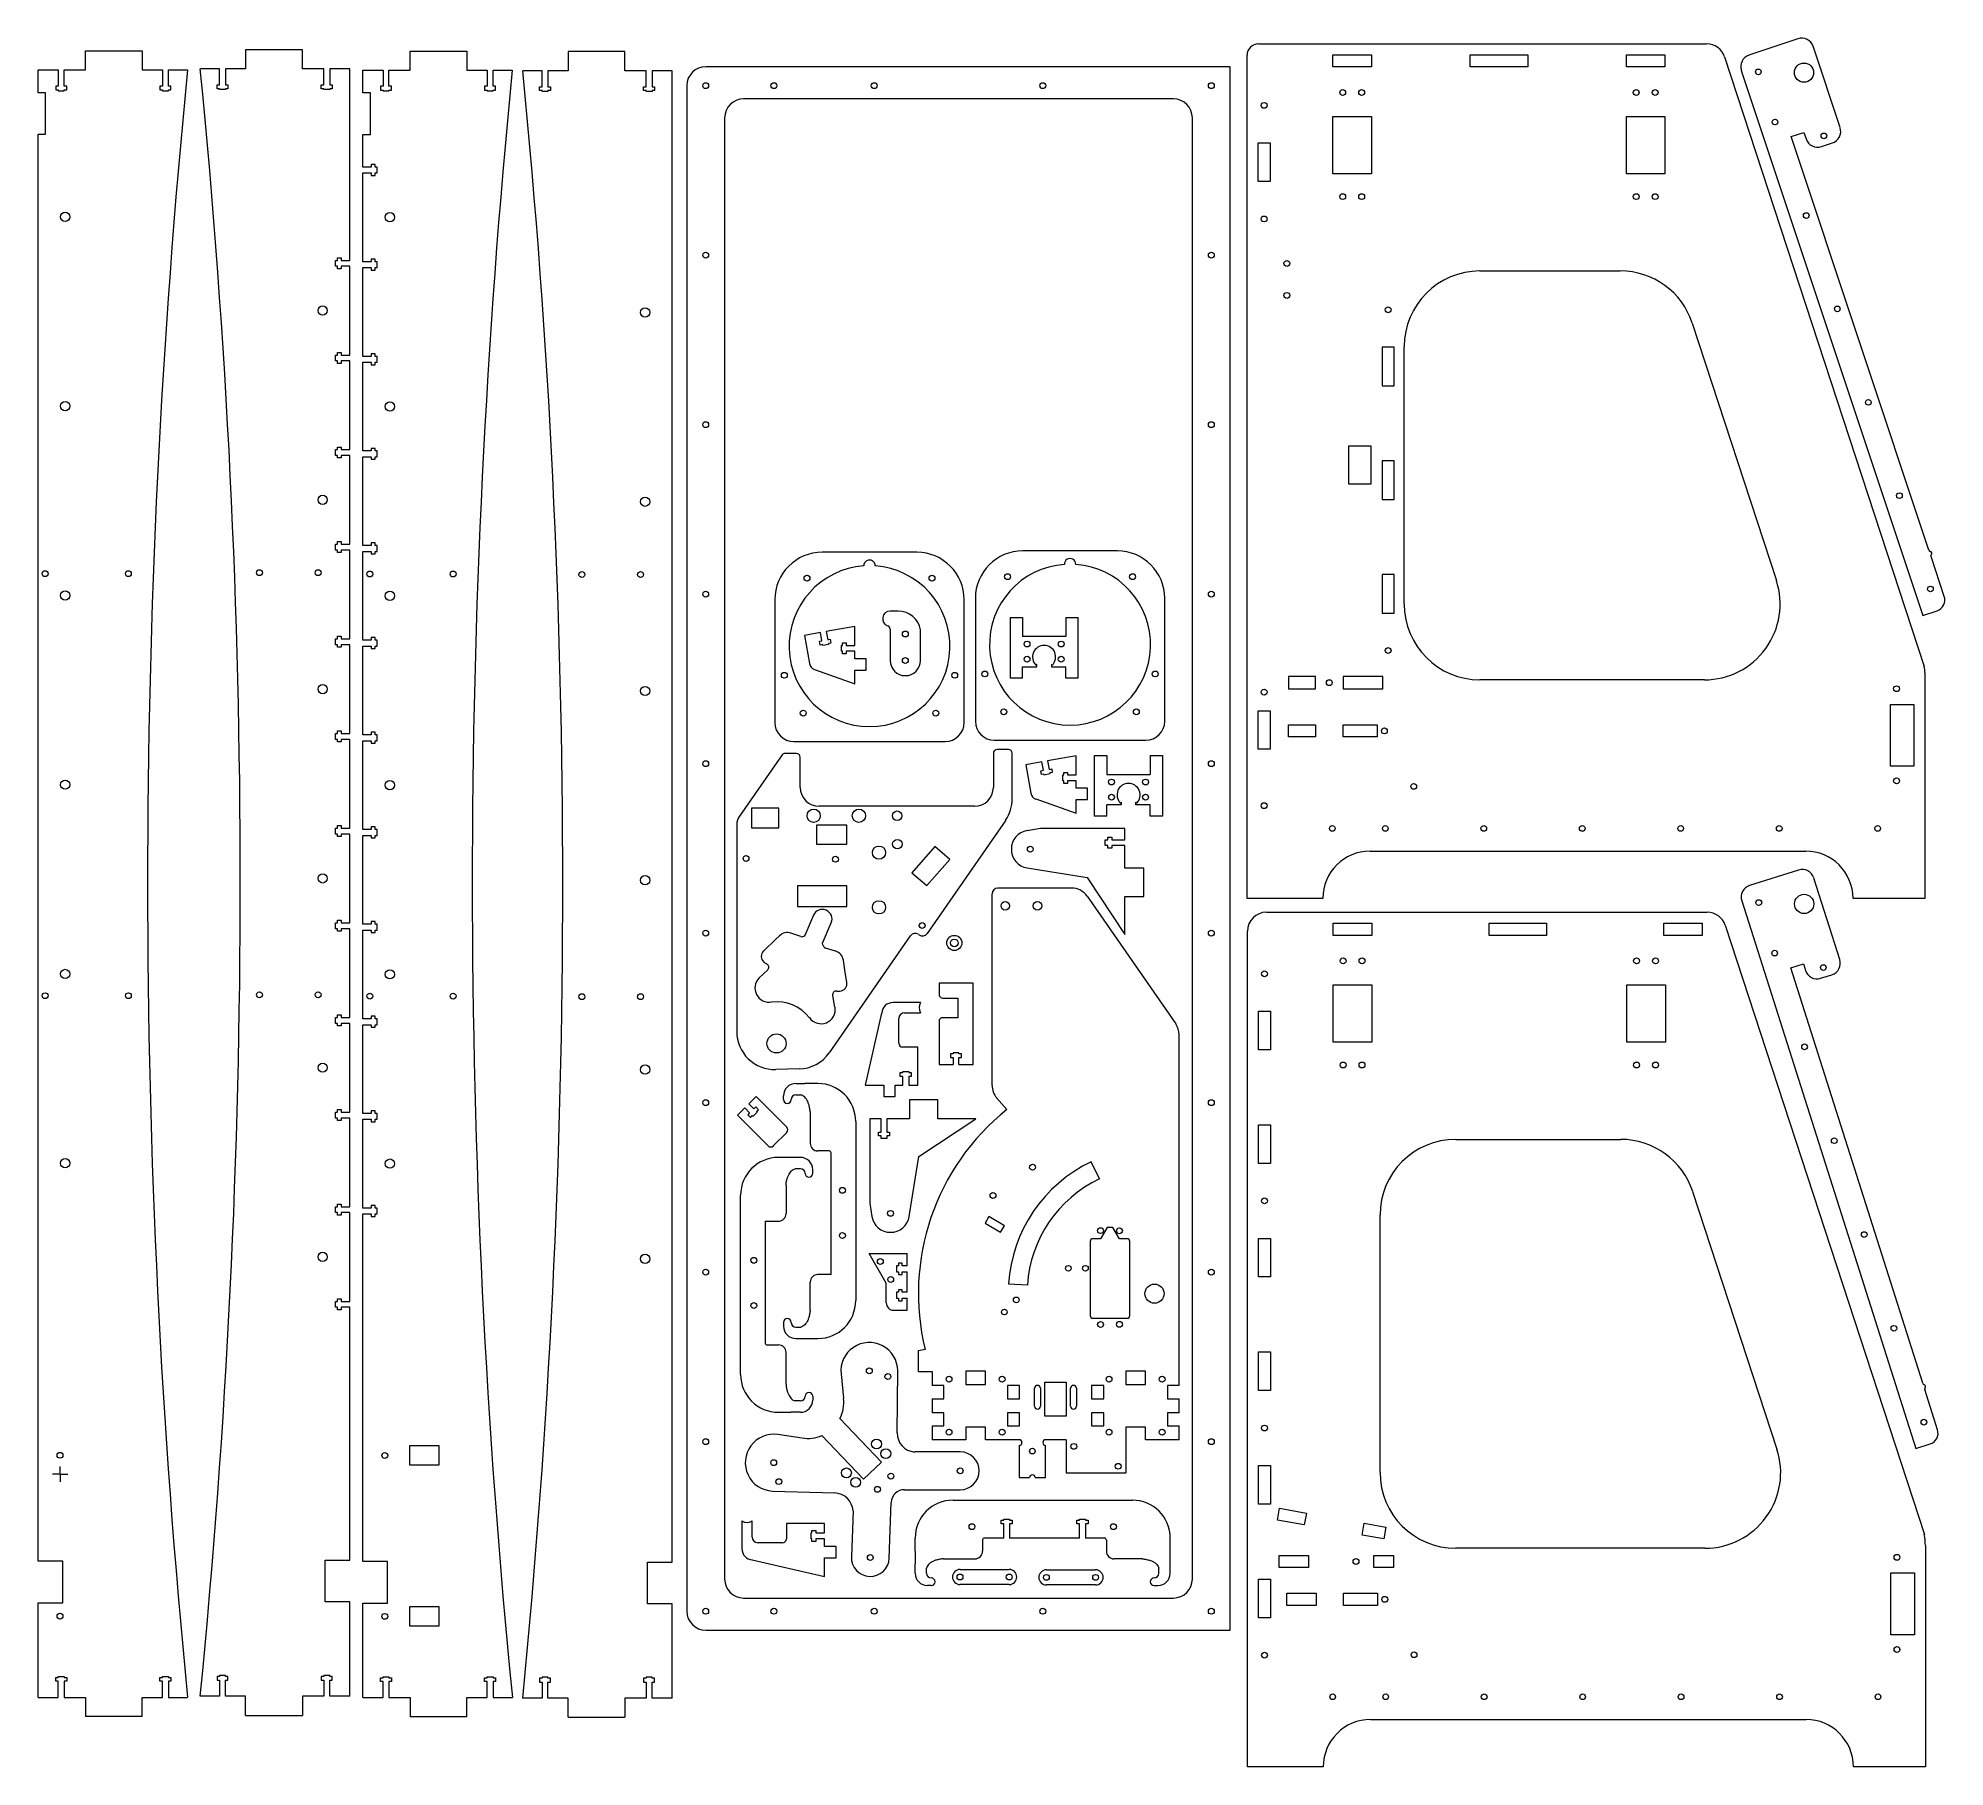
# Model space of a CAD drawing. Header units: millimetres. Extents: x 12 to 1019, y 81 to 995.
import ezdxf

# ---------------------------------------------------------------- set-up
doc = ezdxf.new("R2010")
doc.units = ezdxf.units.MM

# ---------------------------------------------------------------- blocks, each defined once
blk = doc.blocks.new('SW_CENTERMARKSYMBOL_0')
at = {"color": 0, "linetype": 'Continuous', "lineweight": 0}
for p, q in [((-2.5, 0), (-4.05, 0)), ((0, 0), (-2.5, 0)), ((0, 2.5), (0, 4.05)), ((0, 0), (0, 2.5)), ((0, 0), (0, -2.5)), ((0, 0), (2.5, 0)), ((2.5, 0), (4.05, 0)), ((0, -2.5), (0, -4.05))]:
    blk.add_line(p, q, dxfattribs=at)

msp = doc.modelspace()

# ---------------------------------------------------------------- linework, layer by layer
at = {"color": 7, "linetype": 'Continuous', "lineweight": 15}
for p, q in [((36.7, 977.7), (36.7, 987.8)), ((36.7, 987.8), (66.7, 987.8)), ((66.7, 987.8), (66.7, 977.7)), ((121.3, 988.4), (121.3, 978.3)), ((151.3, 988.4), (121.3, 988.4)), ((151.3, 978.3), (151.3, 988.4)), ((208.2, 977.6), (208.2, 987.7)), ((208.2, 987.7), (238.2, 987.7)), ((238.2, 987.7), (238.2, 977.6)), ((291.6, 987.4), (291.6, 977.3)), ((321.6, 987.4), (291.6, 987.4)), ((321.6, 977.3), (321.6, 987.4)), ((656.2, 991.5), (892.9, 991.5)), ((941.1, 994.2), (915.2, 985.6)), ((963.4, 947.3), (949.1, 990.2)), ((11.7, 965.7), (11.7, 977.7)), ((11.7, 977.7), (22.4, 977.7)), ((22.4, 977.7), (22.4, 969.2)), ((25.5, 969.2), (25.5, 977.7)), ((25.5, 977.7), (36.7, 977.7)), ((66.7, 977.7), (77.4, 977.7)), ((77.4, 977.7), (77.4, 969.2)), ((80.5, 969.2), (80.5, 977.7)), ((80.5, 977.7), (90.7, 977.7)), ((107.6, 978.3), (97.4, 978.3)), ((107.6, 969.8), (107.6, 978.3)), ((110.7, 978.3), (110.7, 969.8)), ((121.3, 978.3), (110.7, 978.3)), ((162.6, 978.3), (151.3, 978.3)), ((162.6, 969.8), (162.6, 978.3)), ((165.7, 978.3), (165.7, 969.8)), ((176.3, 978.3), (165.7, 978.3)), ((176.3, 877.1), (176.3, 978.3)), ((183.2, 965.6), (183.2, 977.6)), ((183.2, 977.6), (193.9, 977.6)), ((193.9, 977.6), (193.9, 969.1)), ((197, 969.1), (197, 977.6)), ((197, 977.6), (208.2, 977.6)), ((238.2, 977.6), (248.9, 977.6)), ((248.9, 977.6), (248.9, 969.1)), ((252, 969.1), (252, 977.6)), ((252, 977.6), (262.1, 977.6)), ((277.9, 977.3), (267.7, 977.3)), ((277.9, 968.8), (277.9, 977.3)), ((281, 977.3), (281, 968.8)), ((291.6, 977.3), (281, 977.3)), ((332.9, 977.3), (321.6, 977.3)), ((332.9, 968.8), (332.9, 977.3)), ((336, 977.3), (336, 968.8)), ((346.6, 977.3), (336, 977.3)), ((346.6, 189.4), (346.6, 977.3)), ((641.3, 979.4), (364.3, 979.4)), ((641.3, 153.4), (641.3, 979.4)), ((650.2, 540), (650.2, 985.5)), ((695.5, 985.7), (715.9, 985.7)), ((695.5, 979.3), (695.5, 985.7)), ((715.9, 979.3), (695.5, 979.3)), ((715.9, 985.7), (715.9, 979.3)), ((768, 979.3), (768, 985.7)), ((768, 985.7), (798.4, 985.7)), ((798.4, 979.3), (768, 979.3)), ((798.4, 985.7), (798.4, 979.3)), ((850.5, 985.7), (870.9, 985.7)), ((850.5, 979.3), (850.5, 985.7)), ((870.9, 979.3), (850.5, 979.3)), ((870.9, 985.7), (870.9, 979.3)), ((902.4, 984.6), (1007.7, 662.5)), ((911.2, 977.5), (1007, 689.4)), ((22.4, 969.2), (21, 969.2)), ((21, 969.2), (21, 967.2)), ((21, 967.2), (22.4, 967.2)), ((22.4, 967.2), (22.4, 966.7)), ((22.4, 966.7), (25.5, 966.7)), ((26.9, 969.2), (25.5, 969.2)), ((25.5, 966.7), (25.5, 967.2)), ((25.5, 967.2), (26.9, 967.2)), ((26.9, 967.2), (26.9, 969.2)), ((77.4, 969.2), (76, 969.2)), ((76, 969.2), (76, 967.2)), ((76, 967.2), (77.4, 967.2)), ((77.4, 967.2), (77.4, 966.7)), ((77.4, 966.7), (80.5, 966.7)), ((81.9, 969.2), (80.5, 969.2)), ((80.5, 966.7), (80.5, 967.2)), ((80.5, 967.2), (81.9, 967.2)), ((81.9, 967.2), (81.9, 969.2)), ((106.2, 969.8), (107.6, 969.8)), ((106.2, 967.8), (106.2, 969.8)), ((107.6, 967.8), (106.2, 967.8)), ((107.6, 967.3), (107.6, 967.8)), ((110.7, 967.3), (107.6, 967.3)), ((110.7, 969.8), (112, 969.8)), ((110.7, 967.8), (110.7, 967.3)), ((112, 967.8), (110.7, 967.8)), ((112, 969.8), (112, 967.8)), ((161.2, 969.8), (162.6, 969.8)), ((161.2, 967.8), (161.2, 969.8)), ((162.6, 967.8), (161.2, 967.8)), ((162.6, 967.3), (162.6, 967.8)), ((165.7, 967.3), (162.6, 967.3)), ((165.7, 969.8), (167, 969.8)), ((165.7, 967.8), (165.7, 967.3)), ((167, 967.8), (165.7, 967.8)), ((167, 969.8), (167, 967.8)), ((193.9, 969.1), (192.5, 969.1)), ((192.5, 969.1), (192.5, 967.1)), ((192.5, 967.1), (193.9, 967.1)), ((193.9, 967.1), (193.9, 966.6)), ((198.3, 969.1), (197, 969.1)), ((197, 966.6), (197, 967.1)), ((197, 967.1), (198.3, 967.1)), ((198.3, 967.1), (198.3, 969.1)), ((248.9, 969.1), (247.5, 969.1)), ((247.5, 969.1), (247.5, 967.1)), ((247.5, 967.1), (248.9, 967.1)), ((248.9, 967.1), (248.9, 966.6)), ((253.3, 969.1), (252, 969.1)), ((252, 966.6), (252, 967.1)), ((252, 967.1), (253.3, 967.1)), ((253.3, 967.1), (253.3, 969.1)), ((276.5, 968.8), (277.9, 968.8)), ((276.5, 966.8), (276.5, 968.8)), ((277.9, 966.8), (276.5, 966.8)), ((277.9, 966.3), (277.9, 966.8)), ((281, 968.8), (282.3, 968.8)), ((281, 966.8), (281, 966.3)), ((282.3, 966.8), (281, 966.8)), ((282.3, 968.8), (282.3, 966.8)), ((331.5, 968.8), (332.9, 968.8)), ((331.5, 966.8), (331.5, 968.8)), ((332.9, 966.8), (331.5, 966.8)), ((332.9, 966.3), (332.9, 966.8)), ((336, 968.8), (337.3, 968.8)), ((336, 966.8), (336, 966.3)), ((337.3, 966.8), (336, 966.8)), ((337.3, 968.8), (337.3, 966.8)), ((354.3, 969.4), (354.3, 163.4)), ((15.7, 965.7), (11.7, 965.7)), ((15.7, 943.7), (15.7, 965.7)), ((187.2, 965.6), (183.2, 965.6)), ((187.2, 943.6), (187.2, 965.6)), ((193.9, 966.6), (197, 966.6)), ((248.9, 966.6), (252, 966.6)), ((281, 966.3), (277.9, 966.3)), ((336, 966.3), (332.9, 966.3)), ((611.3, 962.4), (384.3, 962.4)), ((374.3, 952.4), (374.3, 180.4)), ((621.3, 180.4), (621.3, 952.4)), ((695.5, 953.2), (715.9, 953.2)), ((695.5, 922.8), (695.5, 953.2)), ((715.9, 953.2), (715.9, 922.8)), ((850.5, 953.2), (870.9, 953.2)), ((850.5, 922.8), (850.5, 953.2)), ((870.9, 953.2), (870.9, 922.8)), ((11.7, 189.8), (11.7, 943.7)), ((11.7, 943.7), (15.7, 943.7)), ((183.2, 926.4), (183.2, 943.6)), ((183.2, 943.6), (187.2, 943.6)), ((656, 939.2), (662.4, 939.2)), ((656, 918.8), (656, 939.2)), ((662.4, 939.2), (662.4, 918.8)), ((937.6, 942.5), (944.2, 944.7)), ((1010.3, 724), (937.6, 942.5)), ((944.2, 944.7), (945.4, 941.3)), ((953.5, 937.2), (959.4, 939.2)), ((187.7, 926.4), (183.2, 926.4)), ((189.7, 927.8), (187.7, 927.8)), ((187.7, 927.8), (187.7, 926.4)), ((189.7, 926.4), (189.7, 927.8)), ((190.7, 926.4), (189.7, 926.4)), ((190.7, 923.3), (190.7, 926.4)), ((183.2, 876.4), (183.2, 923.3)), ((183.2, 923.3), (187.7, 923.3)), ((187.7, 923.3), (187.7, 922)), ((187.7, 922), (189.7, 922)), ((189.7, 922), (189.7, 923.3)), ((189.7, 923.3), (190.7, 923.3)), ((662.4, 918.8), (656, 918.8)), ((715.9, 922.8), (695.5, 922.8)), ((870.9, 922.8), (850.5, 922.8)), ((168.8, 877.1), (169.8, 877.1)), ((168.8, 874), (168.8, 877.1)), ((169.8, 878.5), (171.8, 878.5)), ((169.8, 877.1), (169.8, 878.5)), ((171.8, 878.5), (171.8, 877.1)), ((171.8, 877.1), (176.3, 877.1)), ((187.7, 876.4), (183.2, 876.4)), ((189.7, 877.8), (187.7, 877.8)), ((187.7, 877.8), (187.7, 876.4)), ((189.7, 876.4), (189.7, 877.8)), ((190.7, 876.4), (189.7, 876.4)), ((190.7, 873.3), (190.7, 876.4)), ((169.8, 874), (168.8, 874)), ((169.8, 872.7), (169.8, 874)), ((171.8, 872.7), (169.8, 872.7)), ((171.8, 874), (171.8, 872.7)), ((176.3, 874), (171.8, 874)), ((176.3, 827.1), (176.3, 874)), ((183.2, 826.4), (183.2, 873.3)), ((183.2, 873.3), (187.7, 873.3)), ((187.7, 873.3), (187.7, 872)), ((187.7, 872), (189.7, 872)), ((189.7, 872), (189.7, 873.3)), ((189.7, 873.3), (190.7, 873.3)), ((773.2, 871.5), (847.3, 871.5)), ((885.3, 844), (929.7, 708)), ((168.8, 827.1), (169.8, 827.1)), ((168.8, 824), (168.8, 827.1)), ((169.8, 828.5), (171.8, 828.5)), ((169.8, 827.1), (169.8, 828.5)), ((171.8, 828.5), (171.8, 827.1)), ((171.8, 827.1), (176.3, 827.1)), ((187.7, 826.4), (183.2, 826.4)), ((189.7, 827.8), (187.7, 827.8)), ((187.7, 827.8), (187.7, 826.4)), ((189.7, 826.4), (189.7, 827.8)), ((190.7, 826.4), (189.7, 826.4)), ((190.7, 823.3), (190.7, 826.4)), ((721.5, 831.2), (721.5, 810.8)), ((727.9, 831.2), (721.5, 831.2)), ((727.9, 810.8), (727.9, 831.2)), ((733.2, 695.5), (733.2, 831.5)), ((169.8, 824), (168.8, 824)), ((169.8, 822.7), (169.8, 824)), ((171.8, 822.7), (169.8, 822.7)), ((171.8, 824), (171.8, 822.7)), ((176.3, 824), (171.8, 824)), ((176.3, 777.1), (176.3, 824)), ((183.2, 776.4), (183.2, 823.3)), ((183.2, 823.3), (187.7, 823.3)), ((187.7, 823.3), (187.7, 822)), ((187.7, 822), (189.7, 822)), ((189.7, 822), (189.7, 823.3)), ((189.7, 823.3), (190.7, 823.3)), ((721.5, 810.8), (727.9, 810.8)), ((168.8, 777.1), (169.8, 777.1)), ((168.8, 774), (168.8, 777.1)), ((169.8, 778.5), (171.8, 778.5)), ((169.8, 777.1), (169.8, 778.5)), ((171.8, 778.5), (171.8, 777.1)), ((171.8, 777.1), (176.3, 777.1)), ((187.7, 776.4), (183.2, 776.4)), ((189.7, 777.8), (187.7, 777.8)), ((187.7, 777.8), (187.7, 776.4)), ((189.7, 776.4), (189.7, 777.8)), ((190.7, 776.4), (189.7, 776.4)), ((190.7, 773.3), (190.7, 776.4)), ((715.7, 779), (703.7, 779)), ((703.7, 779), (703.7, 759)), ((715.7, 759), (715.7, 779)), ((169.8, 774), (168.8, 774)), ((169.8, 772.7), (169.8, 774)), ((171.8, 772.7), (169.8, 772.7)), ((171.8, 774), (171.8, 772.7)), ((176.3, 774), (171.8, 774)), ((176.3, 727.1), (176.3, 774)), ((183.2, 726.4), (183.2, 773.3)), ((183.2, 773.3), (187.7, 773.3)), ((187.7, 773.3), (187.7, 772)), ((187.7, 772), (189.7, 772)), ((189.7, 772), (189.7, 773.3)), ((189.7, 773.3), (190.7, 773.3)), ((727.9, 771.2), (721.5, 771.2)), ((721.5, 771.2), (721.5, 750.8)), ((727.9, 750.8), (727.9, 771.2)), ((703.7, 759), (715.7, 759)), ((721.5, 750.8), (727.9, 750.8)), ((168.8, 727.1), (169.8, 727.1)), ((168.8, 724), (168.8, 727.1)), ((169.8, 728.5), (171.8, 728.5)), ((169.8, 727.1), (169.8, 728.5)), ((171.8, 728.5), (171.8, 727.1)), ((171.8, 727.1), (176.3, 727.1)), ((187.7, 726.4), (183.2, 726.4)), ((189.7, 727.8), (187.7, 727.8)), ((187.7, 727.8), (187.7, 726.4)), ((189.7, 726.4), (189.7, 727.8)), ((190.7, 726.4), (189.7, 726.4)), ((190.7, 723.3), (190.7, 726.4)), ((169.8, 724), (168.8, 724)), ((169.8, 722.7), (169.8, 724)), ((171.8, 722.7), (169.8, 722.7)), ((171.8, 724), (171.8, 722.7)), ((176.3, 724), (171.8, 724)), ((176.3, 677.1), (176.3, 724)), ((183.2, 676.4), (183.2, 723.3)), ((183.2, 723.3), (187.7, 723.3)), ((187.7, 723.3), (187.7, 722)), ((187.7, 722), (189.7, 722)), ((189.7, 722), (189.7, 723.3)), ((189.7, 723.3), (190.7, 723.3)), ((475.8, 722.9), (425.8, 722.9)), ((581.7, 723.6), (531.7, 723.6)), ((1018.4, 699.6), (1011.4, 720.7)), ((727.9, 711.2), (721.5, 711.2)), ((721.5, 711.2), (721.5, 690.8)), ((727.9, 690.8), (727.9, 711.2)), ((400.8, 697.9), (400.8, 632.9)), ((500.8, 632.9), (500.8, 697.9)), ((506.7, 698.6), (506.7, 633.6)), ((606.7, 633.6), (606.7, 698.6)), ((466, 691.8), (461.7, 691.8)), ((525, 688.4), (531.6, 688.4)), ((525, 688.4), (525, 656.4)), ((531.6, 688.4), (531.6, 678.4)), ((554.5, 688.4), (561, 688.4)), ((554.5, 688.4), (554.5, 678.4)), ((561, 656.4), (561, 688.4)), ((721.5, 690.8), (727.9, 690.8)), ((1007, 689.4), (1014.6, 692)), ((168.8, 677.1), (169.8, 677.1)), ((168.8, 674), (168.8, 677.1)), ((169.8, 678.5), (171.8, 678.5)), ((169.8, 677.1), (169.8, 678.5)), ((171.8, 678.5), (171.8, 677.1)), ((171.8, 677.1), (176.3, 677.1)), ((187.7, 676.4), (183.2, 676.4)), ((189.7, 677.8), (187.7, 677.8)), ((187.7, 677.8), (187.7, 676.4)), ((189.7, 676.4), (189.7, 677.8)), ((190.7, 676.4), (189.7, 676.4)), ((190.7, 673.3), (190.7, 676.4)), ((424.9, 680.5), (416.5, 679)), ((416.5, 679), (419.1, 664.1)), ((424.3, 675.9), (425.7, 676.1)), ((424.7, 673.9), (424.3, 675.9)), ((425.7, 676.1), (424.9, 680.5)), ((443, 683.7), (427.9, 681.1)), ((427.9, 681.1), (428.7, 676.7)), ((428.7, 676.7), (430.1, 676.9)), ((430.4, 674.9), (429.1, 674.7)), ((429.1, 674.7), (429.1, 674.2)), ((430.1, 676.9), (430.4, 674.9)), ((436.5, 675), (438.5, 675)), ((436.5, 673.7), (436.5, 675)), ((438.5, 675), (438.5, 673.7)), ((443, 673.7), (443, 683.7)), ((461.7, 682.2), (461.7, 665.7)), ((477.7, 665.7), (477.7, 682)), ((554.5, 678.4), (531.6, 678.4)), ((169.8, 674), (168.8, 674)), ((169.8, 672.7), (169.8, 674)), ((171.8, 672.7), (169.8, 672.7)), ((171.8, 674), (171.8, 672.7)), ((176.3, 674), (171.8, 674)), ((176.3, 627.1), (176.3, 674)), ((183.2, 626.4), (183.2, 673.3)), ((183.2, 673.3), (187.7, 673.3)), ((187.7, 673.3), (187.7, 672)), ((187.7, 672), (189.7, 672)), ((189.7, 672), (189.7, 673.3)), ((189.7, 673.3), (190.7, 673.3)), ((426, 674.1), (424.7, 673.9)), ((426.1, 673.7), (426, 674.1)), ((429.1, 674.2), (426.1, 673.7)), ((436, 673.7), (436.5, 673.7)), ((436, 670.6), (436, 673.7)), ((436.5, 670.6), (436, 670.6)), ((436.5, 669.2), (436.5, 670.6)), ((438.5, 669.2), (436.5, 669.2)), ((438.5, 673.7), (443, 673.7)), ((438.5, 670.6), (438.5, 669.2)), ((443, 670.6), (438.5, 670.6)), ((443, 666.6), (443, 670.6)), ((449, 666.6), (443, 666.6)), ((449, 660.6), (449, 666.6)), ((421.7, 661), (443, 653.4)), ((443, 660.6), (449, 660.6)), ((443, 653.4), (443, 660.6)), ((531.6, 656.4), (525, 656.4)), ((531.6, 662.4), (539.1, 662.4)), ((531.6, 656.4), (531.6, 662.4)), ((539.1, 663.6), (538.7, 663.2)), ((539.1, 662.4), (539.1, 663.6)), ((546.9, 663.6), (546.9, 662.4)), ((547.3, 663.2), (546.9, 663.6)), ((546.9, 662.4), (554.5, 662.4)), ((554.5, 656.4), (554.5, 662.4)), ((561, 656.4), (554.5, 656.4)), ((672, 657.2), (672, 650.8)), ((686.4, 657.2), (672, 657.2)), ((686.4, 650.8), (686.4, 657.2)), ((701, 657.2), (701, 650.8)), ((721.9, 657.2), (701, 657.2)), ((721.9, 650.8), (721.9, 657.2)), ((891.7, 655.5), (773.2, 655.5)), ((1008.2, 659.4), (1008.2, 540)), ((672, 650.8), (686.4, 650.8)), ((701, 650.8), (721.9, 650.8)), ((656, 639.2), (662.4, 639.2)), ((656, 618.8), (656, 639.2)), ((662.4, 639.2), (662.4, 618.8)), ((990, 642.5), (1002.4, 642.5)), ((990, 609.8), (990, 642.5)), ((1002.4, 642.5), (1002.4, 609.8)), ((168.8, 627.1), (169.8, 627.1)), ((168.8, 624), (168.8, 627.1)), ((169.8, 628.5), (171.8, 628.5)), ((169.8, 627.1), (169.8, 628.5)), ((171.8, 628.5), (171.8, 627.1)), ((171.8, 627.1), (176.3, 627.1)), ((187.7, 626.4), (183.2, 626.4)), ((189.7, 627.8), (187.7, 627.8)), ((187.7, 627.8), (187.7, 626.4)), ((189.7, 626.4), (189.7, 627.8)), ((190.7, 626.4), (189.7, 626.4)), ((190.7, 623.3), (190.7, 626.4)), ((672, 625.3), (672, 631.7)), ((672, 631.7), (686.4, 631.7)), ((686.4, 625.3), (672, 625.3)), ((686.4, 631.7), (686.4, 625.3)), ((701, 625.3), (701, 631.7)), ((701, 631.7), (718.9, 631.7)), ((718.9, 625.3), (701, 625.3)), ((718.9, 631.7), (718.9, 625.3)), ((169.8, 624), (168.8, 624)), ((169.8, 622.7), (169.8, 624)), ((171.8, 622.7), (169.8, 622.7)), ((171.8, 624), (171.8, 622.7)), ((176.3, 624), (171.8, 624)), ((176.3, 577.1), (176.3, 624)), ((183.2, 576.4), (183.2, 623.3)), ((183.2, 623.3), (187.7, 623.3)), ((187.7, 623.3), (187.7, 622)), ((187.7, 622), (189.7, 622)), ((189.7, 622), (189.7, 623.3)), ((189.7, 623.3), (190.7, 623.3)), ((404.6, 615.8), (382.2, 583.5)), ((412.2, 616.6), (406.2, 616.6)), ((410.8, 622.9), (490.8, 622.9)), ((414.2, 598.7), (414.2, 614.6)), ((516.2, 616.7), (516.2, 598.7)), ((516.7, 623.6), (596.7, 623.6)), ((524.2, 618.7), (518.2, 618.7)), ((526.2, 592.7), (526.2, 616.7)), ((559.9, 615.3), (544.8, 612.7)), ((559.9, 605.3), (559.9, 615.3)), ((569.6, 583.5), (569.6, 615.5)), ((569.6, 615.5), (576.1, 615.5)), ((576.1, 615.5), (576.1, 605.5)), ((599, 615.5), (599, 605.5)), ((599, 615.5), (605.6, 615.5)), ((605.6, 615.5), (605.6, 583.5)), ((662.4, 618.8), (656, 618.8)), ((541.8, 612.1), (533.4, 610.6)), ((533.4, 610.6), (536, 595.6)), ((541.2, 607.5), (542.6, 607.7)), ((541.6, 605.5), (541.2, 607.5)), ((542.9, 605.7), (541.6, 605.5)), ((542.6, 607.7), (541.8, 612.1)), ((543, 605.2), (542.9, 605.7)), ((546.1, 605.8), (543, 605.2)), ((544.8, 612.7), (545.6, 608.2)), ((545.6, 608.2), (547, 608.5)), ((547.3, 606.5), (546, 606.3)), ((546, 606.3), (546.1, 605.8)), ((547, 608.5), (547.3, 606.5)), ((552.9, 605.3), (553.4, 605.3)), ((552.9, 602.2), (552.9, 605.3)), ((553.4, 606.6), (555.4, 606.6)), ((553.4, 605.3), (553.4, 606.6)), ((555.4, 606.6), (555.4, 605.3)), ((555.4, 605.3), (559.9, 605.3)), ((576.1, 605.5), (599, 605.5)), ((1002.4, 609.8), (990, 609.8)), ((553.4, 602.2), (552.9, 602.2)), ((553.4, 600.8), (553.4, 602.2)), ((555.4, 600.8), (553.4, 600.8)), ((555.4, 602.2), (555.4, 600.8)), ((559.9, 602.2), (555.4, 602.2)), ((559.9, 598.2), (559.9, 602.2)), ((565.9, 598.2), (559.9, 598.2)), ((565.9, 592.2), (565.9, 598.2)), ((402.9, 587.7), (388.5, 587.7)), ((388.5, 587.7), (388.5, 577.3)), ((402.9, 577.3), (402.9, 587.7)), ((506.2, 588.7), (424.2, 588.7)), ((538.6, 592.6), (559.9, 585)), ((559.9, 592.2), (565.9, 592.2)), ((559.9, 585), (559.9, 592.2)), ((583.7, 589.5), (576.1, 589.5)), ((576.1, 583.5), (576.1, 589.5)), ((583.3, 590.4), (583.7, 590.8)), ((583.7, 590.8), (583.7, 589.5)), ((591.5, 590.8), (591.9, 590.4)), ((591.5, 589.5), (591.5, 590.8)), ((599, 589.5), (591.5, 589.5)), ((599, 583.5), (599, 589.5)), ((168.8, 577.1), (169.8, 577.1)), ((168.8, 574), (168.8, 577.1)), ((169.8, 574), (168.8, 574)), ((169.8, 578.5), (171.8, 578.5)), ((169.8, 577.1), (169.8, 578.5)), ((169.8, 572.7), (169.8, 574)), ((171.8, 578.5), (171.8, 577.1)), ((171.8, 577.1), (176.3, 577.1)), ((171.8, 574), (171.8, 572.7)), ((176.3, 574), (171.8, 574)), ((176.3, 527.1), (176.3, 574)), ((187.7, 576.4), (183.2, 576.4)), ((189.7, 577.8), (187.7, 577.8)), ((187.7, 577.8), (187.7, 576.4)), ((189.7, 576.4), (189.7, 577.8)), ((190.7, 576.4), (189.7, 576.4)), ((190.7, 573.3), (190.7, 576.4)), ((380.7, 578.9), (380.7, 469.6)), ((388.5, 577.3), (402.9, 577.3)), ((438.8, 578.7), (422.8, 578.7)), ((422.8, 578.7), (422.8, 568.7)), ((438.8, 568.7), (438.8, 578.7)), ((522.7, 581.3), (481.2, 521.5)), ((541.1, 577), (534.1, 575.8)), ((585.7, 577), (541.1, 577)), ((576.1, 583.5), (569.6, 583.5)), ((585.7, 571), (585.7, 577)), ((605.6, 583.5), (599, 583.5)), ((171.8, 572.7), (169.8, 572.7)), ((183.2, 526.4), (183.2, 573.3)), ((183.2, 573.3), (187.7, 573.3)), ((187.7, 573.3), (187.7, 572)), ((187.7, 572), (189.7, 572)), ((189.7, 572), (189.7, 573.3)), ((189.7, 573.3), (190.7, 573.3)), ((422.8, 568.7), (438.8, 568.7)), ((485.3, 567.5), (473.2, 553.6)), ((493.2, 560.6), (485.3, 567.5)), ((575.2, 571), (576.7, 571)), ((575.2, 567.9), (575.2, 571)), ((576.7, 567.9), (575.2, 567.9)), ((576.7, 572.3), (578.7, 572.3)), ((576.7, 571), (576.7, 572.3)), ((576.7, 566.5), (576.7, 567.9)), ((578.7, 566.5), (576.7, 566.5)), ((578.7, 572.3), (578.7, 571)), ((578.7, 571), (585.7, 571)), ((578.7, 567.9), (578.7, 566.5)), ((585.7, 567.9), (578.7, 567.9)), ((585.7, 556), (585.7, 567.9)), ((715.2, 565), (945.2, 565)), ((481.1, 546.8), (493.2, 560.6)), ((534.1, 556.1), (565.7, 551)), ((595.7, 556), (585.7, 556)), ((595.7, 541), (595.7, 556)), ((941.4, 555), (915.5, 546.8)), ((438.8, 546.7), (412.8, 546.7)), ((412.8, 546.7), (412.8, 535.7)), ((438.8, 535.7), (438.8, 546.7)), ((473.2, 553.6), (481.1, 546.8)), ((557.5, 545.5), (518.5, 545.5)), ((565.7, 551), (585.7, 521)), ((963.2, 507.8), (949.5, 550.8)), ((412.8, 535.7), (438.8, 535.7)), ((515.5, 441.2), (515.5, 542.5)), ((565.7, 541.2), (612.6, 473.7)), ((585.7, 541), (595.7, 541)), ((585.7, 521), (585.7, 541)), ((690.2, 540), (650.2, 540)), ((911.4, 538.7), (1003.3, 249.4)), ((1008.2, 540), (970.2, 540)), ((168.8, 527.1), (169.8, 527.1)), ((168.8, 524), (168.8, 527.1)), ((169.8, 524), (168.8, 524)), ((169.8, 528.5), (171.8, 528.5)), ((169.8, 527.1), (169.8, 528.5)), ((169.8, 522.7), (169.8, 524)), ((171.8, 528.5), (171.8, 527.1)), ((171.8, 527.1), (176.3, 527.1)), ((171.8, 524), (171.8, 522.7)), ((176.3, 524), (171.8, 524)), ((176.3, 477.1), (176.3, 524)), ((187.7, 526.4), (183.2, 526.4)), ((189.7, 527.8), (187.7, 527.8)), ((187.7, 527.8), (187.7, 526.4)), ((189.7, 526.4), (189.7, 527.8)), ((190.7, 526.4), (189.7, 526.4)), ((190.7, 523.3), (190.7, 526.4)), ((421.2, 531.1), (416.6, 520.4)), ((426, 516.4), (430.6, 527.1)), ((660.4, 532.7), (893.2, 532.7)), ((695.7, 520.5), (695.7, 526.9)), ((695.7, 526.9), (716.1, 526.9)), ((716.1, 526.9), (716.1, 520.5)), ((778, 520.5), (778, 526.9)), ((778, 526.9), (808.4, 526.9)), ((808.4, 526.9), (808.4, 520.5)), ((870.2, 526.9), (890.6, 526.9)), ((870.2, 520.5), (870.2, 526.9)), ((890.6, 526.9), (890.6, 520.5)), ((902.7, 525.8), (1007.9, 203.9)), ((171.8, 522.7), (169.8, 522.7)), ((183.2, 476.4), (183.2, 523.3)), ((183.2, 523.3), (187.7, 523.3)), ((187.7, 523.3), (187.7, 522)), ((187.7, 522), (189.7, 522)), ((189.7, 522), (189.7, 523.3)), ((189.7, 523.3), (190.7, 523.3)), ((401.2, 518.3), (394.9, 512.3)), ((403.3, 520.3), (401.2, 518.3)), ((414.6, 519.9), (409.3, 521.7)), ((416.6, 520.4), (416.6, 520.3)), ((416.6, 520.3), (416.6, 520.4)), ((426.2, 515.3), (426, 516.4)), ((432.9, 512.1), (427.6, 513.8)), ((429.6, 458.5), (472.4, 520.3)), ((476.6, 521), (477, 520.7)), ((650.4, 81.2), (650.4, 522.7)), ((716.1, 520.5), (695.7, 520.5)), ((808.4, 520.5), (778, 520.5)), ((890.6, 520.5), (870.2, 520.5)), ((395, 506.4), (395.1, 506.3)), ((438, 500.8), (437, 507.4)), ((937.3, 503.3), (944, 505.4)), ((944, 505.4), (945.1, 502)), ((397.1, 502.2), (392.5, 498)), ((438.9, 495.7), (438, 500.8)), ((487.5, 495.3), (487.5, 489.4)), ((505.5, 495.3), (487.5, 495.3)), ((505.5, 452.2), (505.5, 495.3)), ((695.7, 494.4), (716.1, 494.4)), ((695.7, 464), (695.7, 494.4)), ((716.1, 494.4), (716.1, 464)), ((850.7, 494.4), (871.1, 494.4)), ((850.7, 464), (850.7, 494.4)), ((871.1, 494.4), (871.1, 464)), ((1007, 283.9), (937.3, 503.3)), ((953.1, 497.8), (959, 499.7)), ((432.5, 482.6), (431.4, 488.7)), ((435.1, 491), (435.2, 491)), ((477.8, 485), (463.2, 485)), ((489.5, 487.4), (497.5, 487.4)), ((497.5, 487.4), (497.5, 477)), ((168.8, 477.1), (169.8, 477.1)), ((168.8, 474), (168.8, 477.1)), ((169.8, 474), (168.8, 474)), ((169.8, 478.5), (171.8, 478.5)), ((169.8, 477.1), (169.8, 478.5)), ((169.8, 472.7), (169.8, 474)), ((171.8, 478.5), (171.8, 477.1)), ((171.8, 477.1), (176.3, 477.1)), ((171.8, 474), (171.8, 472.7)), ((176.3, 474), (171.8, 474)), ((176.3, 427.1), (176.3, 474)), ((187.7, 476.4), (183.2, 476.4)), ((183.2, 426.4), (183.2, 473.3)), ((183.2, 473.3), (187.7, 473.3)), ((189.7, 477.8), (187.7, 477.8)), ((187.7, 477.8), (187.7, 476.4)), ((187.7, 473.3), (187.7, 472)), ((189.7, 476.4), (189.7, 477.8)), ((190.7, 476.4), (189.7, 476.4)), ((189.7, 472), (189.7, 473.3)), ((189.7, 473.3), (190.7, 473.3)), ((190.7, 473.3), (190.7, 476.4)), ((457.2, 479.4), (448.5, 441.3)), ((466.3, 463.5), (466.3, 476.6)), ((469.3, 479.6), (477.8, 479.6)), ((487.5, 475), (487.5, 452.2)), ((497.5, 477), (489.5, 477)), ((656.2, 460), (656.2, 480.4)), ((656.2, 480.4), (662.6, 480.4)), ((662.6, 480.4), (662.6, 460)), ((171.8, 472.7), (169.8, 472.7)), ((187.7, 472), (189.7, 472)), ((614.3, 282.6), (614.3, 468)), ((716.1, 464), (695.7, 464)), ((871.1, 464), (850.7, 464)), ((476.4, 461.5), (468.3, 461.5)), ((476.4, 441.3), (476.4, 461.5)), ((494.9, 457.9), (493.6, 457.9)), ((493.6, 457.9), (493.6, 455.9)), ((493.6, 455.9), (494.9, 455.9)), ((498, 458.4), (494.9, 458.4)), ((494.9, 458.4), (494.9, 457.9)), ((494.9, 455.9), (494.9, 452.2)), ((498, 457.9), (498, 458.4)), ((499.4, 457.9), (498, 457.9)), ((498, 452.2), (498, 455.9)), ((498, 455.9), (499.4, 455.9)), ((499.4, 455.9), (499.4, 457.9)), ((662.6, 460), (656.2, 460)), ((413.7, 449.9), (401.3, 449.6)), ((467, 448), (468.4, 448)), ((467, 446), (467, 448)), ((468.4, 446), (467, 446)), ((468.4, 448.5), (471.5, 448.5)), ((468.4, 448), (468.4, 448.5)), ((468.4, 441.3), (468.4, 446)), ((471.5, 448.5), (471.5, 448)), ((471.5, 448), (472.8, 448)), ((471.5, 446), (471.5, 441.3)), ((472.8, 446), (471.5, 446)), ((472.8, 448), (472.8, 446)), ((487.5, 452.2), (494.9, 452.2)), ((498, 452.2), (505.5, 452.2)), ((390.9, 435.4), (387.1, 431.5)), ((407.1, 419.2), (390.9, 435.4)), ((405.4, 433.7), (405.4, 435.7)), ((411.9, 442.2), (416.7, 442.2)), ((411.9, 436.2), (414.5, 436.2)), ((423.5, 442.2), (416.7, 442.2)), ((448.5, 441.3), (458.4, 441.3)), ((458.4, 441.3), (458.4, 435.3)), ((458.4, 435.3), (464.4, 435.3)), ((464.4, 441.3), (468.4, 441.3)), ((464.4, 435.3), (464.4, 441.3)), ((471.5, 441.3), (476.4, 441.3)), ((471.9, 433.6), (471.9, 423.6)), ((486.9, 433.6), (471.9, 433.6)), ((486.9, 423.6), (486.9, 433.6)), ((517.9, 434.6), (523.3, 428.5)), ((168.8, 427.1), (169.8, 427.1)), ((168.8, 424), (168.8, 427.1)), ((169.8, 424), (168.8, 424)), ((169.8, 428.5), (171.8, 428.5)), ((169.8, 427.1), (169.8, 428.5)), ((169.8, 422.7), (169.8, 424)), ((171.8, 428.5), (171.8, 427.1)), ((171.8, 427.1), (176.3, 427.1)), ((171.8, 424), (171.8, 422.7)), ((176.3, 424), (171.8, 424)), ((176.3, 377.1), (176.3, 424)), ((187.7, 426.4), (183.2, 426.4)), ((183.2, 376.4), (183.2, 423.3)), ((183.2, 423.3), (187.7, 423.3)), ((189.7, 427.8), (187.7, 427.8)), ((187.7, 427.8), (187.7, 426.4)), ((187.7, 423.3), (187.7, 422)), ((189.7, 426.4), (189.7, 427.8)), ((190.7, 426.4), (189.7, 426.4)), ((189.7, 422), (189.7, 423.3)), ((189.7, 423.3), (190.7, 423.3)), ((190.7, 423.3), (190.7, 426.4)), ((384.9, 429.3), (381, 425.5)), ((381, 425.5), (397.2, 409.3)), ((384.9, 429.3), (387.5, 426.7)), ((387.5, 426.7), (386.5, 425.7)), ((386.5, 425.7), (388, 424.3)), ((389.7, 428.9), (387.1, 431.5)), ((388, 424.3), (388.9, 425.3)), ((388.9, 425.3), (389.3, 424.9)), ((389.3, 424.9), (391.5, 427.1)), ((390.7, 429.9), (389.7, 428.9)), ((392.1, 428.4), (390.7, 429.9)), ((391.1, 427.5), (392.1, 428.4)), ((391.5, 427.1), (391.1, 427.5)), ((419.5, 427.3), (419.5, 410.6)), ((450.9, 423.6), (450.9, 379)), ((456.9, 423.6), (450.9, 423.6)), ((456.9, 416.6), (456.9, 423.6)), ((460, 423.6), (460, 416.6)), ((471.9, 423.6), (460, 423.6)), ((476.9, 403.6), (506.9, 423.6)), ((506.9, 423.6), (486.9, 423.6)), ((171.8, 422.7), (169.8, 422.7)), ((187.7, 422), (189.7, 422)), ((400, 409.3), (407.1, 416.4)), ((443.5, 422.2), (443.5, 327.5)), ((455.5, 416.6), (456.9, 416.6)), ((455.5, 414.6), (455.5, 416.6)), ((456.9, 414.6), (455.5, 414.6)), ((456.9, 413.1), (456.9, 414.6)), ((460, 413.1), (456.9, 413.1)), ((460, 416.6), (461.3, 416.6)), ((460, 414.6), (460, 413.1)), ((461.3, 414.6), (460, 414.6)), ((461.3, 416.6), (461.3, 414.6)), ((656.2, 400), (656.2, 420.4)), ((656.2, 420.4), (662.6, 420.4)), ((662.6, 420.4), (662.6, 400)), ((414.3, 403.2), (402.7, 403.2)), ((429.5, 406.6), (423.5, 406.6)), ((430.5, 341.3), (430.5, 405.6)), ((471.7, 372), (476.9, 403.6)), ((760.4, 412.7), (847.5, 412.7)), ((414.3, 397.2), (411.6, 397.2)), ((420.8, 394.7), (420.8, 396.7)), ((572.2, 391.9), (567.9, 400.9)), ((662.6, 400), (656.2, 400)), ((382.7, 288.5), (382.7, 383.2)), ((406.7, 388.3), (406.7, 373.5)), ((885.5, 385.1), (930, 249.1)), ((168.8, 377.1), (169.8, 377.1)), ((168.8, 374), (168.8, 377.1)), ((169.8, 374), (168.8, 374)), ((169.8, 378.5), (171.8, 378.5)), ((169.8, 377.1), (169.8, 378.5)), ((169.8, 372.7), (169.8, 374)), ((171.8, 372.7), (169.8, 372.7)), ((171.8, 378.5), (171.8, 377.1)), ((171.8, 377.1), (176.3, 377.1)), ((171.8, 374), (171.8, 372.7)), ((176.3, 374), (171.8, 374)), ((176.3, 327.1), (176.3, 374)), ((187.7, 376.4), (183.2, 376.4)), ((183.2, 189.7), (183.2, 373.3)), ((183.2, 373.3), (187.7, 373.3)), ((189.7, 377.8), (187.7, 377.8)), ((187.7, 377.8), (187.7, 376.4)), ((187.7, 373.3), (187.7, 372)), ((189.7, 376.4), (189.7, 377.8)), ((190.7, 376.4), (189.7, 376.4)), ((189.7, 372), (189.7, 373.3)), ((189.7, 373.3), (190.7, 373.3)), ((190.7, 373.3), (190.7, 376.4)), ((450.9, 379), (452, 372)), ((720.4, 236.7), (720.4, 372.7)), ((187.7, 372), (189.7, 372)), ((395.7, 369.5), (402.7, 369.5)), ((395.7, 369.5), (395.7, 305.1)), ((513.8, 371.9), (511.8, 368.4)), ((511.8, 368.4), (520, 363.6)), ((522, 367.1), (513.8, 371.9)), ((520, 363.6), (522, 367.1)), ((576.3, 366.2), (572.8, 360.2)), ((579.3, 366.2), (576.3, 366.2)), ((582.8, 360.2), (579.3, 366.2)), ((567.3, 358.7), (567.3, 319.7)), ((572.8, 360.2), (568.8, 360.2)), ((586.8, 360.2), (582.8, 360.2)), ((588.3, 319.7), (588.3, 358.7)), ((656.2, 360.4), (662.6, 360.4)), ((656.2, 340), (656.2, 360.4)), ((662.6, 360.4), (662.6, 340)), ((459.6, 336.8), (450.6, 352.4)), ((450.6, 352.4), (470.6, 352.4)), ((466.1, 345.9), (465.1, 345.9)), ((465.1, 345.9), (465.1, 342.8)), ((465.1, 342.8), (466.1, 342.8)), ((468.1, 347.3), (466.1, 347.3)), ((466.1, 347.3), (466.1, 345.9)), ((466.1, 342.8), (466.1, 341.4)), ((468.1, 345.9), (468.1, 347.3)), ((470.6, 345.9), (468.1, 345.9)), ((468.1, 341.4), (468.1, 342.8)), ((468.1, 342.8), (470.6, 342.8)), ((470.6, 345.9), (470.6, 352.4)), ((470.6, 331.9), (470.6, 342.8)), ((419.5, 322.4), (419.5, 337.3)), ((430.5, 341.3), (423.5, 341.3)), ((459.6, 326.4), (459.6, 336.8)), ((466.1, 341.4), (468.1, 341.4)), ((468.1, 333.3), (466.1, 333.3)), ((466.1, 333.3), (466.1, 331.9)), ((468.1, 331.9), (468.1, 333.3)), ((524.2, 336.4), (534.2, 335.8)), ((662.6, 340), (656.2, 340)), ((168.8, 327.1), (169.8, 327.1)), ((168.8, 324), (168.8, 327.1)), ((169.8, 324), (168.8, 324)), ((169.8, 328.5), (171.8, 328.5)), ((169.8, 327.1), (169.8, 328.5)), ((169.8, 322.7), (169.8, 324)), ((171.8, 322.7), (169.8, 322.7)), ((171.8, 328.5), (171.8, 327.1)), ((171.8, 327.1), (176.3, 327.1)), ((171.8, 324), (171.8, 322.7)), ((176.3, 324), (171.8, 324)), ((176.3, 190.4), (176.3, 324)), ((463.6, 322.4), (470.6, 322.4)), ((466.1, 331.9), (465.1, 331.9)), ((465.1, 331.9), (465.1, 328.8)), ((465.1, 328.8), (466.1, 328.8)), ((466.1, 328.8), (466.1, 327.4)), ((466.1, 327.4), (468.1, 327.4)), ((470.6, 331.9), (468.1, 331.9)), ((468.1, 327.4), (468.1, 328.8)), ((468.1, 328.8), (470.6, 328.8)), ((470.6, 322.4), (470.6, 328.8)), ((405.4, 316), (405.4, 314)), ((411.9, 313.5), (414.5, 313.5)), ((568.8, 318.2), (586.8, 318.2)), ((396.7, 304.1), (402.7, 304.1)), ((411.9, 307.5), (423.5, 307.5)), ((406.7, 283.4), (406.7, 300.1)), ((476.6, 301.1), (480.2, 301.8)), ((476.6, 290), (476.6, 301.1)), ((656.2, 300.4), (662.6, 300.4)), ((656.2, 280), (656.2, 300.4)), ((662.6, 300.4), (662.6, 280)), ((435.8, 288.8), (437.1, 275.9)), ((465.4, 257.6), (465.7, 290.5)), ((476.6, 290), (483.8, 290)), ((483.8, 290), (483.8, 282.6)), ((490, 282.6), (483.8, 282.6)), ((490, 275.7), (490, 282.6)), ((512, 290.2), (501.6, 290.2)), ((501.6, 290.2), (501.6, 283.2)), ((501.6, 283.2), (512, 283.2)), ((512, 283.2), (512, 290.2)), ((530, 282.6), (523.6, 282.6)), ((523.6, 282.6), (523.6, 275.7)), ((530, 275.7), (530, 282.6)), ((543.3, 284.4), (554.7, 284.4)), ((543.3, 266.5), (543.3, 284.4)), ((554.7, 284.4), (554.7, 266.5)), ((568.1, 282.6), (568.1, 275.7)), ((574.5, 282.6), (568.1, 282.6)), ((574.5, 275.7), (574.5, 282.6)), ((586.1, 290.2), (586.1, 283.2)), ((596.5, 290.2), (586.1, 290.2)), ((586.1, 283.2), (596.5, 283.2)), ((596.5, 283.2), (596.5, 290.2)), ((614.3, 282.6), (608.1, 282.6)), ((608.1, 282.6), (608.1, 275.7)), ((414.3, 274.5), (411.6, 274.5)), ((420.8, 277), (420.8, 275)), ((483.8, 275.7), (483.8, 268.3)), ((483.8, 275.7), (490, 275.7)), ((523.6, 275.7), (530, 275.7)), ((538, 271.7), (538, 281.2)), ((541.1, 281.2), (541.1, 271.7)), ((557, 271.7), (557, 281.2)), ((560.1, 281.2), (560.1, 271.7)), ((568.1, 275.7), (574.5, 275.7)), ((608.1, 275.7), (614.3, 275.7)), ((614.3, 268.3), (614.3, 275.7)), ((662.6, 280), (656.2, 280)), ((1014.8, 259.3), (1008.1, 280.6)), ((402.7, 268.5), (409.5, 268.5)), ((414.3, 268.5), (409.5, 268.5)), ((457.1, 242.2), (435.2, 265.2)), ((490, 268.3), (483.8, 268.3)), ((490, 261.3), (490, 268.3)), ((530, 268.3), (523.6, 268.3)), ((523.6, 268.3), (523.6, 261.3)), ((530, 261.3), (530, 268.3)), ((554.7, 266.5), (543.3, 266.5)), ((568.1, 268.3), (568.1, 261.3)), ((574.5, 268.3), (568.1, 268.3)), ((574.5, 261.3), (574.5, 268.3)), ((614.3, 268.3), (608.1, 268.3)), ((608.1, 268.3), (608.1, 261.3)), ((415.3, 254.9), (402.4, 256.7)), ((425.7, 256.2), (447.6, 233.2)), ((483.8, 261.3), (483.8, 254)), ((483.8, 261.3), (490, 261.3)), ((501.6, 254), (483.8, 254)), ((512, 260.7), (501.6, 260.7)), ((501.6, 260.7), (501.6, 254)), ((512, 254), (512, 260.7)), ((529.8, 254), (512, 254)), ((523.6, 261.3), (530, 261.3)), ((554.7, 254), (543.8, 254)), ((554.7, 254), (554.7, 236.5)), ((568.1, 261.3), (574.5, 261.3)), ((596.5, 260.7), (586.1, 260.7)), ((586.1, 260.7), (586.1, 236.5)), ((596.5, 254), (596.5, 260.7)), ((614.3, 254), (596.5, 254)), ((608.1, 261.3), (614.3, 261.3)), ((614.3, 254), (614.3, 261.3)), ((1003.3, 249.4), (1010.9, 251.8)), ((208, 250.9), (223.4, 250.9)), ((208, 240.5), (208, 250.9)), ((223.4, 250.9), (223.4, 240.5)), ((447.6, 233.2), (457.1, 242.2)), ((498.7, 247.6), (474.5, 247.6)), ((529.8, 251), (529.8, 234)), ((543.8, 234), (543.8, 251)), ((223.4, 240.5), (208, 240.5)), ((529.8, 234), (535.3, 234)), ((538.3, 234), (543.8, 234)), ((554.7, 236.5), (586.1, 236.5)), ((656.2, 240.4), (662.6, 240.4)), ((656.2, 220), (656.2, 240.4)), ((662.6, 240.4), (662.6, 220)), ((399.5, 226.9), (432.4, 225.9)), ((469.2, 227.6), (498.7, 227.6)), ((494.9, 222.1), (589.6, 222.1)), ((442.1, 216.4), (441.2, 192.2)), ((461.1, 191.4), (462.3, 220.9)), ((520.3, 211.6), (521.7, 211.6)), ((520.3, 209.6), (520.3, 211.6)), ((521.7, 212.1), (524.8, 212.1)), ((521.7, 211.6), (521.7, 212.1)), ((524.8, 212.1), (524.8, 211.6)), ((524.8, 211.6), (526.2, 211.6)), ((526.2, 211.6), (526.2, 209.6)), ((560.3, 211.6), (561.7, 211.6)), ((560.3, 209.6), (560.3, 211.6)), ((561.7, 212.1), (564.8, 212.1)), ((561.7, 211.6), (561.7, 212.1)), ((564.8, 212.1), (564.8, 211.6)), ((564.8, 211.6), (566.2, 211.6)), ((566.2, 211.6), (566.2, 209.6)), ((662.6, 220), (656.2, 220)), ((666.2, 211.5), (667.3, 217.8)), ((680.3, 209), (666.2, 211.5)), ((667.3, 217.8), (681.5, 215.3)), ((681.5, 215.3), (680.3, 209)), ((383.4, 211.1), (383.4, 196.5)), ((388.8, 202.6), (388.8, 211.1)), ((406.9, 209.7), (406.9, 201.6)), ((427.1, 209.7), (406.9, 209.7)), ((419.9, 204.8), (420.4, 204.8)), ((419.9, 201.7), (419.9, 204.8)), ((420.4, 201.7), (419.9, 201.7)), ((420.4, 206.1), (422.4, 206.1)), ((420.4, 204.8), (420.4, 206.1)), ((420.4, 200.3), (420.4, 201.7)), ((422.4, 206.1), (422.4, 204.8)), ((422.4, 204.8), (427.1, 204.8)), ((422.4, 201.7), (422.4, 200.3)), ((427.1, 201.7), (422.4, 201.7)), ((427.1, 204.8), (427.1, 209.7)), ((427.1, 197.7), (427.1, 201.7)), ((474.9, 195.1), (474.9, 202.1)), ((521.7, 202.1), (511.5, 202.1)), ((521.7, 209.6), (520.3, 209.6)), ((521.7, 202.1), (521.7, 209.6)), ((524.8, 209.6), (524.8, 202.1)), ((526.2, 209.6), (524.8, 209.6)), ((561.7, 202.1), (524.8, 202.1)), ((561.7, 209.6), (560.3, 209.6)), ((561.7, 202.1), (561.7, 209.6)), ((564.8, 209.6), (564.8, 202.1)), ((566.2, 209.6), (564.8, 209.6)), ((575, 202.1), (564.8, 202.1)), ((609.6, 183.5), (609.6, 202.1)), ((711, 203.6), (712.1, 209.9)), ((722.4, 201.6), (711, 203.6)), ((712.1, 209.9), (723.5, 207.9)), ((723.5, 207.9), (722.4, 201.6)), ((404.9, 199.6), (391.8, 199.6)), ((422.4, 200.3), (420.4, 200.3)), ((433.1, 197.7), (427.1, 197.7)), ((427.1, 191.7), (433.1, 191.7)), ((427.1, 181.8), (427.1, 191.7)), ((433.1, 191.7), (433.1, 197.7)), ((474.9, 195.1), (474.9, 188.4)), ((510.5, 201.1), (510.5, 195.1)), ((575.9, 201.1), (575.9, 195.1)), ((667.2, 192.9), (682.6, 192.9)), ((667.2, 186.5), (667.2, 192.9)), ((682.6, 192.9), (682.6, 186.5)), ((717.2, 186.5), (717.2, 192.9)), ((717.2, 192.9), (727.6, 192.9)), ((727.6, 192.9), (727.6, 186.5)), ((892, 196.7), (760.4, 196.7)), ((1008.4, 198.1), (1008.4, 81.2)), ((24.7, 189.8), (11.7, 189.8)), ((24.7, 167.8), (24.7, 189.8)), ((163.3, 190.4), (176.3, 190.4)), ((163.3, 168.4), (163.3, 190.4)), ((196.2, 189.7), (183.2, 189.7)), ((196.2, 167.7), (196.2, 189.7)), ((333.6, 189.4), (346.6, 189.4)), ((333.6, 167.4), (333.6, 189.4)), ((388.9, 190.5), (427.1, 181.8)), ((474.9, 183.5), (474.9, 188.4)), ((480.9, 183.5), (480.9, 186.2)), ((489.8, 191.1), (506.5, 191.1)), ((494.6, 181.5), (494.6, 181.5)), ((498.6, 185.5), (524.6, 185.5)), ((528.6, 181.5), (528.6, 181.5)), ((540.2, 181.3), (540.2, 181.3)), ((544.2, 185.3), (570.2, 185.3)), ((574.2, 181.3), (574.2, 181.3)), ((594.7, 191.1), (579.9, 191.1)), ((603.6, 183.5), (603.6, 186.2)), ((682.6, 186.5), (667.2, 186.5)), ((727.6, 186.5), (717.2, 186.5)), ((990.2, 151), (990.2, 183.7)), ((990.2, 183.7), (1002.6, 183.7)), ((1002.6, 183.7), (1002.6, 151)), ((483.4, 177), (481.4, 177)), ((524.6, 177.5), (498.6, 177.5)), ((570.2, 177.3), (544.2, 177.3)), ((601.1, 177), (603.1, 177)), ((656.2, 180.4), (662.6, 180.4)), ((656.2, 160), (656.2, 180.4)), ((662.6, 180.4), (662.6, 160)), ((671.2, 172.9), (686.6, 172.9)), ((671.2, 166.5), (671.2, 172.9)), ((686.6, 172.9), (686.6, 166.5)), ((701.2, 166.5), (701.2, 172.9)), ((701.2, 172.9), (719.1, 172.9)), ((719.1, 172.9), (719.1, 166.5)), ((11.7, 117.9), (11.7, 167.8)), ((11.7, 167.8), (24.7, 167.8)), ((176.3, 168.4), (163.3, 168.4)), ((176.3, 118.5), (176.3, 168.4)), ((183.2, 117.8), (183.2, 167.7)), ((183.2, 167.7), (196.2, 167.7)), ((208, 165.9), (223.4, 165.9)), ((208, 155.5), (208, 165.9)), ((223.4, 165.9), (223.4, 155.5)), ((346.6, 167.4), (333.6, 167.4)), ((346.6, 117.5), (346.6, 167.4)), ((384.3, 170.4), (611.3, 170.4)), ((686.6, 166.5), (671.2, 166.5)), ((719.1, 166.5), (701.2, 166.5)), ((223.4, 155.5), (208, 155.5)), ((364.3, 153.4), (641.3, 153.4)), ((662.6, 160), (656.2, 160)), ((1002.6, 151), (990.2, 151)), ((21, 128.4), (22.4, 128.4)), ((21, 126.4), (21, 128.4)), ((22.4, 126.4), (21, 126.4)), ((22.4, 128.9), (25.5, 128.9)), ((22.4, 128.4), (22.4, 128.9)), ((22.4, 117.9), (22.4, 126.4)), ((25.5, 128.9), (25.5, 128.4)), ((25.5, 128.4), (26.9, 128.4)), ((25.5, 126.4), (25.5, 117.9)), ((26.9, 126.4), (25.5, 126.4)), ((26.9, 128.4), (26.9, 126.4)), ((76, 128.4), (77.4, 128.4)), ((76, 126.4), (76, 128.4)), ((77.4, 126.4), (76, 126.4)), ((77.4, 128.9), (80.5, 128.9)), ((77.4, 128.4), (77.4, 128.9)), ((77.4, 117.9), (77.4, 126.4)), ((80.5, 128.9), (80.5, 128.4)), ((80.5, 128.4), (81.9, 128.4)), ((80.5, 126.4), (80.5, 117.9)), ((81.9, 126.4), (80.5, 126.4)), ((81.9, 128.4), (81.9, 126.4)), ((107.6, 129), (106.2, 129)), ((106.2, 129), (106.2, 127)), ((106.2, 127), (107.6, 127)), ((110.7, 129.5), (107.6, 129.5)), ((107.6, 129.5), (107.6, 129)), ((107.6, 127), (107.6, 118.5)), ((110.7, 129), (110.7, 129.5)), ((112, 129), (110.7, 129)), ((110.7, 118.5), (110.7, 127)), ((110.7, 127), (112, 127)), ((112, 127), (112, 129)), ((162.6, 129), (161.2, 129)), ((161.2, 129), (161.2, 127)), ((161.2, 127), (162.6, 127)), ((165.7, 129.5), (162.6, 129.5)), ((162.6, 129.5), (162.6, 129)), ((162.6, 127), (162.6, 118.5)), ((165.7, 129), (165.7, 129.5)), ((167, 129), (165.7, 129)), ((165.7, 118.5), (165.7, 127)), ((165.7, 127), (167, 127)), ((167, 127), (167, 129)), ((192.5, 128.3), (193.9, 128.3)), ((192.5, 126.3), (192.5, 128.3)), ((193.9, 126.3), (192.5, 126.3)), ((193.9, 128.8), (197, 128.8)), ((193.9, 128.3), (193.9, 128.8)), ((193.9, 117.8), (193.9, 126.3)), ((197, 128.8), (197, 128.3)), ((197, 128.3), (198.3, 128.3)), ((197, 126.3), (197, 117.8)), ((198.3, 126.3), (197, 126.3)), ((198.3, 128.3), (198.3, 126.3)), ((247.5, 128.3), (248.9, 128.3)), ((247.5, 126.3), (247.5, 128.3)), ((248.9, 126.3), (247.5, 126.3)), ((248.9, 128.8), (252, 128.8)), ((248.9, 128.3), (248.9, 128.8)), ((248.9, 117.8), (248.9, 126.3)), ((252, 128.8), (252, 128.3)), ((252, 128.3), (253.3, 128.3)), ((252, 126.3), (252, 117.8)), ((253.3, 126.3), (252, 126.3)), ((253.3, 128.3), (253.3, 126.3)), ((277.9, 128), (276.5, 128)), ((276.5, 128), (276.5, 126)), ((276.5, 126), (277.9, 126)), ((281, 128.5), (277.9, 128.5)), ((277.9, 128.5), (277.9, 128)), ((277.9, 126), (277.9, 117.5)), ((281, 128), (281, 128.5)), ((282.3, 128), (281, 128)), ((281, 117.5), (281, 126)), ((281, 126), (282.3, 126)), ((282.3, 126), (282.3, 128)), ((332.9, 128), (331.5, 128)), ((331.5, 128), (331.5, 126)), ((331.5, 126), (332.9, 126)), ((336, 128.5), (332.9, 128.5)), ((332.9, 128.5), (332.9, 128)), ((332.9, 126), (332.9, 117.5)), ((336, 128), (336, 128.5)), ((337.3, 128), (336, 128)), ((336, 117.5), (336, 126)), ((336, 126), (337.3, 126)), ((337.3, 126), (337.3, 128)), ((11.7, 117.9), (22.4, 117.9)), ((25.5, 117.9), (36.7, 117.9)), ((36.7, 117.9), (36.7, 107.8)), ((66.7, 117.9), (77.4, 117.9)), ((66.7, 107.8), (66.7, 117.9)), ((80.5, 117.9), (90.7, 117.9)), ((107.6, 118.5), (97.3, 118.5)), ((121.3, 118.5), (110.7, 118.5)), ((121.3, 108.4), (121.3, 118.5)), ((162.6, 118.5), (151.3, 118.5)), ((151.3, 118.5), (151.3, 108.4)), ((176.3, 118.5), (165.7, 118.5)), ((183.2, 117.8), (193.9, 117.8)), ((197, 117.8), (208.2, 117.8)), ((208.2, 117.8), (208.2, 107.7)), ((238.2, 117.8), (248.9, 117.8)), ((238.2, 107.7), (238.2, 117.8)), ((252, 117.8), (262.2, 117.8)), ((277.9, 117.5), (267.6, 117.5)), ((291.6, 117.5), (281, 117.5)), ((291.6, 107.4), (291.6, 117.5)), ((332.9, 117.5), (321.6, 117.5)), ((321.6, 117.5), (321.6, 107.4)), ((346.6, 117.5), (336, 117.5)), ((66.7, 107.8), (36.7, 107.8)), ((121.3, 108.4), (151.3, 108.4)), ((238.2, 107.7), (208.2, 107.7)), ((291.6, 107.4), (321.6, 107.4)), ((715.4, 106.2), (945.4, 106.2)), ((690.4, 81.2), (650.4, 81.2)), ((1008.4, 81.2), (970.4, 81.2))]:
    msp.add_line(p, q, dxfattribs=at)
for centre, radius in [((920.2, 976.7), 1.5), ((944.3, 976.3), 5.08), ((364.3, 969.4), 1.55), ((400.3, 969.4), 1.55), ((453.3, 969.4), 1.55), ((542.3, 969.4), 1.55), ((631.3, 969.4), 1.55), ((700.7, 965.8), 1.55), ((710.7, 965.8), 1.55), ((855.7, 965.8), 1.55), ((865.7, 965.8), 1.55), ((659.2, 959), 1.55), ((929, 950.2), 1.5), ((954.8, 942.9), 1.5), ((700.7, 910.8), 1.55), ((710.7, 910.8), 1.55), ((855.7, 910.8), 1.55), ((865.7, 910.8), 1.55), ((26, 900.1), 2.45), ((197.5, 899.9), 2.45), ((659.2, 899), 1.55), ((945.5, 900.8), 1.5), ((364.3, 879.9), 1.55), ((631.3, 879.9), 1.55), ((671.2, 875.5), 1.55), ((671.2, 858.6), 1.55), ((162, 850.6), 2.45), ((332.3, 849.6), 2.45), ((724.7, 851), 1.55), ((961.9, 851.5), 1.5), ((26, 800.1), 2.45), ((197.5, 799.9), 2.45), ((978.3, 802.1), 1.5), ((364.3, 790.3), 1.55), ((631.3, 790.3), 1.55), ((162, 750.6), 2.45), ((332.3, 749.6), 2.45), ((994.7, 752.8), 1.5), ((15.4, 711.6), 1.55), ((59.4, 711.6), 1.55), ((128.6, 712.1), 1.55), ((159.6, 712.1), 1.55), ((186.9, 711.4), 1.55), ((230.9, 711.4), 1.55), ((298.9, 711.1), 1.55), ((329.9, 711.1), 1.55), ((417.8, 709.2), 1.55), ((483.8, 709.2), 1.55), ((523.7, 710), 1.55), ((589.7, 710), 1.55), ((1011.1, 703.5), 1.5), ((26, 700.1), 2.45), ((197.5, 699.9), 2.45), ((364.3, 700.8), 1.55), ((631.3, 700.8), 1.55), ((469.7, 679.7), 1.55), ((534, 674.4), 1.55), ((552, 674.4), 1.55), ((469.7, 665.7), 1.55), ((534, 666.4), 1.55), ((552, 666.4), 1.55), ((724.7, 671), 1.55), ((405.8, 657.9), 1.55), ((495.8, 657.9), 1.55), ((511.7, 658.6), 1.55), ((601.7, 658.6), 1.55), ((693.6, 654), 1.55), ((162, 650.6), 2.45), ((332.3, 649.6), 2.45), ((659.2, 649), 1.55), ((993.2, 650.8), 1.55), ((415.8, 637.9), 1.55), ((485.8, 637.9), 1.55), ((521.7, 638.6), 1.55), ((591.7, 638.6), 1.55), ((722.7, 628.5), 1.55), ((364.3, 611.2), 1.55), ((631.3, 611.2), 1.55), ((26, 600.1), 2.45), ((197.5, 599.9), 2.45), ((578.6, 601.5), 1.55), ((578.6, 593.5), 1.55), ((596.6, 601.5), 1.55), ((596.6, 593.5), 1.55), ((738.2, 599.2), 1.5), ((993.2, 602.1), 1.55), ((421.3, 583.7), 3.5), ((445.2, 583.7), 3.5), ((465.4, 583.7), 2.5), ((659.2, 589), 1.55), ((695.2, 577), 1.5), ((723.2, 577), 1.5), ((775.2, 577), 1.5), ((827.2, 577), 1.5), ((879.2, 577), 1.5), ((931.2, 577), 1.5), ((983.2, 577), 1.5), ((455.8, 564.2), 3.5), ((465.5, 568.7), 2.5), ((535.7, 566), 1.55), ((385.6, 561.1), 1.55), ((432.8, 560.7), 1.55), ((162, 550.6), 2.45), ((332.3, 549.6), 2.45), ((455.8, 535.3), 3.5), ((522.5, 536.1), 2.25), ((539.5, 536.1), 2.25), ((920.4, 537.8), 1.5), ((944.4, 537.1), 5.08), ((478.6, 525.7), 1.55), ((364.3, 521.7), 1.55), ((495.6, 516.5), 4), ((495.6, 516.5), 2.05), ((631.3, 521.7), 1.55), ((700.9, 507), 1.55), ((710.9, 507), 1.55), ((855.9, 507), 1.55), ((865.9, 507), 1.55), ((928.8, 511.1), 1.5), ((954.5, 503.5), 1.5), ((26, 500.1), 2.45), ((197.5, 499.9), 2.45), ((659.4, 500.2), 1.55), ((15.4, 488.6), 1.55), ((59.4, 488.6), 1.55), ((128.6, 489.1), 1.55), ((159.6, 489.1), 1.55), ((186.9, 488.4), 1.55), ((230.9, 488.4), 1.55), ((298.9, 488.1), 1.55), ((329.9, 488.1), 1.55), ((401.7, 463.4), 5.05), ((700.9, 452), 1.55), ((710.9, 452), 1.55), ((855.9, 452), 1.55), ((865.9, 452), 1.55), ((944.6, 461.6), 1.5), ((162, 450.6), 2.45), ((332.3, 449.6), 2.45), ((364.3, 432.1), 1.55), ((631.3, 432.1), 1.55), ((960.3, 412), 1.5), ((26, 400.1), 2.45), ((197.5, 399.9), 2.45), ((536.9, 398), 1.55), ((436.5, 385.8), 1.55), ((516, 383.1), 1.55), ((461.9, 373.6), 1.55), ((659.4, 380.2), 1.55), ((436.5, 361.9), 1.55), ((572.8, 364.5), 1.55), ((582.8, 364.4), 1.55), ((976.1, 362.4), 1.5), ((162, 350.6), 2.45), ((332.3, 349.6), 2.45), ((364.3, 342.6), 1.55), ((389.7, 348.8), 1.55), ((456.5, 348.2), 1.55), ((555.8, 344.6), 1.5), ((564.8, 344.6), 1.5), ((631.3, 342.6), 1.55), ((462, 338.7), 1.55), ((601.3, 331.2), 5.05), ((389.7, 324.9), 1.55), ((522, 321.5), 1.5), ((528.3, 327.9), 1.5), ((572.8, 314.9), 1.55), ((582.8, 315), 1.55), ((991.8, 312.9), 1.5), ((450.7, 290.4), 1.55), ((460.5, 287.4), 1.55), ((492.8, 286), 1.55), ((520.8, 286), 1.55), ((577.3, 286), 1.55), ((605.3, 286), 1.55), ((1007.6, 263.3), 1.5), ((364.3, 253), 1.55), ((454.5, 251.8), 2.6), ((492.8, 258), 1.55), ((520.8, 258), 1.55), ((558.7, 250.5), 1.55), ((577.3, 258), 1.55), ((605.3, 258), 1.55), ((631.3, 253), 1.55), ((659.4, 260.2), 1.55), ((23.3, 245.8), 1.55), ((194.8, 245.7), 1.55), ((400.2, 241.9), 1.55), ((459.4, 246.7), 2.6), ((536.8, 248), 1.5), ((402.9, 231.9), 1.55), ((438.6, 236.5), 2.6), ((443.5, 231.5), 2.6), ((462.1, 234.8), 1.55), ((498.7, 237.6), 1.55), ((582.1, 240), 1.55), ((455, 227.8), 1.55), ((504.9, 208.1), 1.55), ((579.6, 208.1), 1.55), ((451.2, 191.8), 1.55), ((993.4, 191.9), 1.55), ((498.6, 181.5), 1.55), ((524.6, 181.5), 1.55), ((544.2, 181.3), 1.55), ((570.2, 181.3), 1.55), ((707.7, 189.7), 1.55), ((722.9, 169.7), 1.55), ((23.3, 160.8), 1.55), ((194.8, 160.7), 1.55), ((364.3, 163.4), 1.55), ((400.3, 163.4), 1.55), ((453.3, 163.4), 1.55), ((542.3, 163.4), 1.55), ((631.3, 163.4), 1.55), ((659.4, 140.2), 1.55), ((738.4, 140.4), 1.5), ((993.4, 143.2), 1.55), ((695.4, 118.2), 1.5), ((723.4, 118.2), 1.5), ((775.4, 118.2), 1.5), ((827.4, 118.2), 1.5), ((879.4, 118.2), 1.5), ((931.4, 118.2), 1.5), ((983.4, 118.2), 1.5)]:
    msp.add_circle(centre, radius, dxfattribs=at)
for centre, radius, start, end in [((656.2, 985.5), 6, 90, 180), ((892.9, 981.5), 10, 18.0962, 90), ((943.1, 988.1), 6.4, 18.3966, 108.3966), ((4449.5, 548.1), 4380, 174.3704, 185.6358), ((-4261.5, 548.6), 4380, 354.3642, 5.6296), ((4621, 547.9), 4380, 174.3704, 185.6358), ((-4091.2, 547.6), 4380, 354.3642, 5.6296), ((364.3, 969.4), 10, 90, 180), ((917.3, 979.5), 6.4, 108.3966, 198.3966), ((384.3, 952.4), 10, 90, 180), ((611.3, 952.4), 10, 0, 90), ((957.3, 945.2), 6.4, 288.3966, 18.3966), ((951.5, 943.3), 6.4, 198.3966, 288.3966), ((773.2, 831.5), 40, 90, 180), ((847.3, 831.5), 40, 18.0962, 90), ((425.8, 697.9), 25, 90, 180), ((450.8, 673.3), 42.5, 94.0452, 85.9548), ((450.8, 715.8), 3, 357.9774, 182.0226), ((475.8, 697.9), 25, 0, 90), ((531.7, 698.6), 25, 90, 180), ((556.7, 674.1), 42.5, 94.0452, 85.9548), ((556.7, 716.6), 3, 357.9774, 182.0226), ((581.7, 698.6), 25, 0, 90), ((1011.2, 724.3), 1, 198.3966, 258.3966), ((1010.8, 722.3), 1, 318.3966, 78.3966), ((1012.3, 721), 1, 138.3966, 198.3966), ((891.7, 695.5), 40, 270, 18.0962), ((773.2, 695.5), 40, 180, 270), ((1012.7, 697.7), 6, 288.3966, 18.3966), ((461.7, 687.8), 4, 90, 250.5288), ((465.9, 679.8), 12, 10.3708, 89.465), ((459.7, 682.2), 2, 0, 70.5288), ((469.7, 665.7), 8, 180, 0), ((543, 667.6), 6.1, 314.7204, 225.1958), ((423, 664.8), 4, 190, 250.4245), ((998.2, 659.4), 10, 0, 18.0962), ((410.8, 632.9), 10, 180, 270), ((490.8, 632.9), 10, 270, 0), ((516.7, 633.6), 10, 180, 270), ((596.7, 633.6), 10, 270, 0), ((406.2, 614.6), 2, 90, 145.2531), ((412.2, 614.6), 2, 0, 90), ((518.2, 616.7), 2, 90, 180), ((524.2, 616.7), 2, 0, 90), ((424.2, 598.7), 10, 180, 270), ((506.2, 598.7), 10, 270, 0), ((539.9, 596.3), 4, 190, 250.4245), ((587.6, 594.7), 6.1, 314.8042, 225.2796), ((506.2, 592.7), 20, 325.2531, 0), ((388.7, 578.9), 8, 145.2531, 180), ((535.7, 566), 10, 99.219, 260.781), ((715.2, 540), 25, 90, 180), ((945.2, 540), 25, 0, 90), ((943.4, 548.9), 6.4, 17.6223, 107.6223), ((518.5, 542.5), 3, 90, 180), ((557.5, 535.5), 10, 34.7596, 90), ((917.5, 540.7), 6.4, 107.6223, 197.6223), ((425.9, 529.1), 5.1, 336.8705, 156.8705), ((660.4, 522.7), 10, 90, 180), ((893.2, 522.7), 10, 18.0962, 90), ((407.4, 516), 5.97, 71.574, 134.0678), ((415.2, 521.8), 2, 251.574, 312.8647), ((428.2, 515.7), 2, 190.9287, 252.2195), ((474.9, 518.6), 3, 55.2531, 145.2531), ((478.7, 523.2), 3, 235.2531, 325.2531), ((397.6, 509.4), 4, 133.4695, 229.1076), ((400.3, 512.4), 8, 229.1076, 241.8445), ((395.6, 503.6), 2, 317.547, 61.8445), ((431.1, 506.4), 5.97, 9.7256, 72.2195), ((957.1, 505.8), 6.4, 287.6223, 17.6223), ((397.8, 492.7), 7.5, 135.2055, 279.9479), ((434.9, 495), 4, 273.6724, 9.3104), ((951.2, 503.9), 6.4, 197.6223, 287.6223), ((401.7, 463.4), 22, 38.0139, 96.7271), ((433.3, 489.1), 2, 82.5723, 190.9287), ((434.6, 499), 8, 262.5723, 273.6724), ((463.2, 479), 6, 90, 175.5013), ((482, 482.3), 5, 147.3164, 212.6836), ((489.5, 489.4), 2, 180, 270), ((425.2, 481.3), 7.5, 214.7931, 9.9959), ((469.3, 476.6), 3, 90, 180), ((489.5, 475), 2, 90, 180), ((604.3, 468), 10, 0, 34.7596), ((400.7, 469.6), 20, 180, 271.4674), ((468.3, 463.5), 2, 180, 270), ((413.1, 469.9), 20, 271.4674, 325.2531), ((411.9, 435.7), 6.5, 90, 180), ((407.4, 433.7), 2, 180, 0), ((411.9, 433.7), 2.5, 90, 180), ((423.5, 422.2), 20, 0, 90), ((525.5, 441.2), 10, 180, 221.0465), ((601.3, 331.2), 124.7, 128.7486, 193.6516), ((405.6, 417.8), 2, 315, 45), ((402.7, 383.2), 20, 90, 180), ((398.6, 410.7), 2, 225, 315), ((414.3, 396.7), 6.5, 0, 90), ((423.5, 410.6), 4, 180, 270), ((429.5, 405.6), 1, 0, 90), ((760.4, 372.7), 40, 90, 180), ((847.5, 372.7), 40, 18.0962, 90), ((414.3, 394.7), 2.5, 0, 90), ((418.8, 394.7), 2, 180, 0), ((601.3, 331.2), 77.3, 115.6438, 176.1438), ((601.3, 331.2), 67.3, 115.6438, 176.1438), ((402.7, 373.5), 4, 270, 0), ((461.9, 373.6), 10, 189.219, 350.781), ((568.8, 358.7), 1.5, 90, 180), ((586.8, 358.7), 1.5, 0, 90), ((423.5, 337.3), 4, 90, 180), ((423.5, 327.5), 20, 270, 0), ((463.6, 326.4), 4, 180, 270), ((407.4, 316), 2, 360, 180), ((411.9, 314), 6.5, 180, 270), ((411.9, 316), 2.5, 180, 270), ((568.8, 319.7), 1.5, 180, 270), ((586.8, 319.7), 1.5, 270, 0), ((396.7, 305.1), 1, 180, 270), ((402.7, 300.1), 4, 0, 90), ((450.7, 290.4), 15, 0.3846, 186.155), ((402.7, 288.5), 20, 180, 270), ((539.5, 281.2), 1.55, 0, 180), ((558.5, 281.2), 1.55, 0, 180), ((1008, 284.2), 1, 197.6223, 257.6223), ((1007.5, 282.2), 1, 317.6223, 77.6223), ((414.3, 277), 2.5, 270, 360), ((414.3, 275), 6.5, 270, 0), ((418.8, 277), 2, 360, 180), ((418.7, 273.6), 18.5, 332.9268, 7.0409), ((1009, 280.9), 1, 137.6223, 197.6223), ((539.5, 271.7), 1.55, 180, 0), ((558.5, 271.7), 1.55, 180, 0), ((400.2, 241.9), 15, 81.6226, 267.3929), ((418.2, 273.2), 18.5, 260.7366, 293.7765), ((475.4, 257.5), 10, 179.5419, 264.8124), ((529.8, 252.5), 1.5, 270, 90), ((543.8, 252.5), 1.5, 90, 270), ((1009.1, 257.5), 6, 287.6223, 17.6223), ((498.7, 237.6), 10, 270, 90), ((892, 236.7), 40, 270, 18.0962), ((536.8, 234), 1.5, 0, 180), ((760.4, 236.7), 40, 180, 270), ((432.1, 215.9), 10, 2.9651, 88.2357), ((469.1, 220.8), 6.8, 88.8888, 178.8888), ((494.9, 202.1), 20, 90, 180), ((589.6, 202.1), 20, 0, 90), ((386.1, 215.3), 5, 237.3164, 302.6836), ((391.8, 202.6), 3, 180, 270), ((404.9, 201.6), 2, 270, 0), ((511.5, 201.1), 1, 90, 180), ((574.9, 201.2), 0.932, 355.6629, 85.6629), ((978.4, 198.1), 30, 0, 11.1839), ((389.4, 196.5), 6, 180, 265.5013), ((451.2, 191.8), 10, 177.7776, 357.7776), ((506.5, 195.1), 4, 270, 0), ((579.9, 195.1), 4, 180, 270), ((481.4, 183.5), 6.5, 180, 270), ((483.4, 183.5), 2.5, 180, 270), ((498.6, 181.5), 3.99, 90, 180), ((498.6, 181.5), 3.99, 180, 270), ((524.6, 181.5), 3.99, 0, 90), ((524.6, 181.5), 3.99, 270, 0), ((544.2, 181.3), 3.99, 90, 180), ((570.2, 181.3), 3.99, 0, 90), ((601.1, 183.5), 2.5, 270, 0), ((603.1, 183.5), 6.5, 270, 0), ((384.3, 180.4), 10, 180, 270), ((483.4, 179), 2, 270, 90), ((544.2, 181.3), 3.99, 180, 270), ((570.2, 181.3), 3.99, 270, 0), ((601.1, 179), 2, 90, 270), ((611.3, 180.4), 10, 270, 0), ((364.3, 163.4), 10, 180, 270), ((715.4, 81.2), 25, 90, 180), ((945.4, 81.2), 25, 0, 90)]:
    msp.add_arc(centre, radius, start, end, dxfattribs=at)
for points, knots in [([(419.5, 427.3), (419.4, 428), (419.2, 429.3), (418.8, 431.1), (418.2, 432.6), (417.5, 433.9), (416.7, 435), (415.7, 435.8), (414.9, 436.1), (414.5, 436.2)], [0, 0, 0, 0, 0.190761, 0.360269, 0.51031, 0.643434, 0.76874, 0.885239, 1, 1, 1, 1]), ([(406.7, 388.3), (406.7, 389), (406.9, 390.3), (407.3, 392.1), (407.9, 393.6), (408.6, 394.9), (409.4, 396), (410.5, 396.8), (411.3, 397.1), (411.6, 397.2)], [0, 0, 0, 0, 0.190761, 0.360269, 0.51031, 0.643434, 0.76874, 0.885239, 1, 1, 1, 1]), ([(419.5, 322.4), (419.4, 321.8), (419.2, 320.5), (418.8, 318.7), (418.2, 317.1), (417.5, 315.8), (416.7, 314.8), (415.7, 313.9), (414.9, 313.7), (414.5, 313.5)], [0, 0, 0, 0, 0.190761, 0.360269, 0.51031, 0.643434, 0.76874, 0.885239, 1, 1, 1, 1]), ([(406.7, 283.4), (406.7, 282.8), (406.9, 281.5), (407.3, 279.7), (407.9, 278.1), (408.6, 276.8), (409.4, 275.8), (410.5, 274.9), (411.3, 274.7), (411.6, 274.5)], [0, 0, 0, 0, 0.190761, 0.360269, 0.51031, 0.643434, 0.76874, 0.885239, 1, 1, 1, 1]), ([(489.8, 191.1), (489.4, 191.1), (488.6, 191), (487.2, 190.7), (485.7, 190.4), (484.2, 189.8), (482.9, 189), (481.9, 188.1), (481.3, 187.2), (481, 186.5), (480.9, 186.2)], [0, 0, 0, 0, 0.118169, 0.228335, 0.397487, 0.546717, 0.679053, 0.79881, 0.911748, 1, 1, 1, 1]), ([(594.7, 191.1), (595.1, 191.1), (595.9, 191), (597.3, 190.7), (598.8, 190.4), (600.4, 189.8), (601.6, 189), (602.6, 188.1), (603.3, 187.2), (603.5, 186.5), (603.6, 186.2)], [0, 0, 0, 0, 0.118169, 0.228335, 0.397487, 0.546717, 0.679053, 0.79881, 0.911748, 1, 1, 1, 1])]:
    msp.add_open_spline(points, degree=3, knots=knots, dxfattribs=at)

# ---------------------------------------------------------------- block references
at = {"color": 7, "linetype": 'Continuous', "lineweight": 0}
msp.add_blockref('SW_CENTERMARKSYMBOL_0', (23.3, 235.8), dxfattribs=at)

doc.saveas('drawing.dxf')
